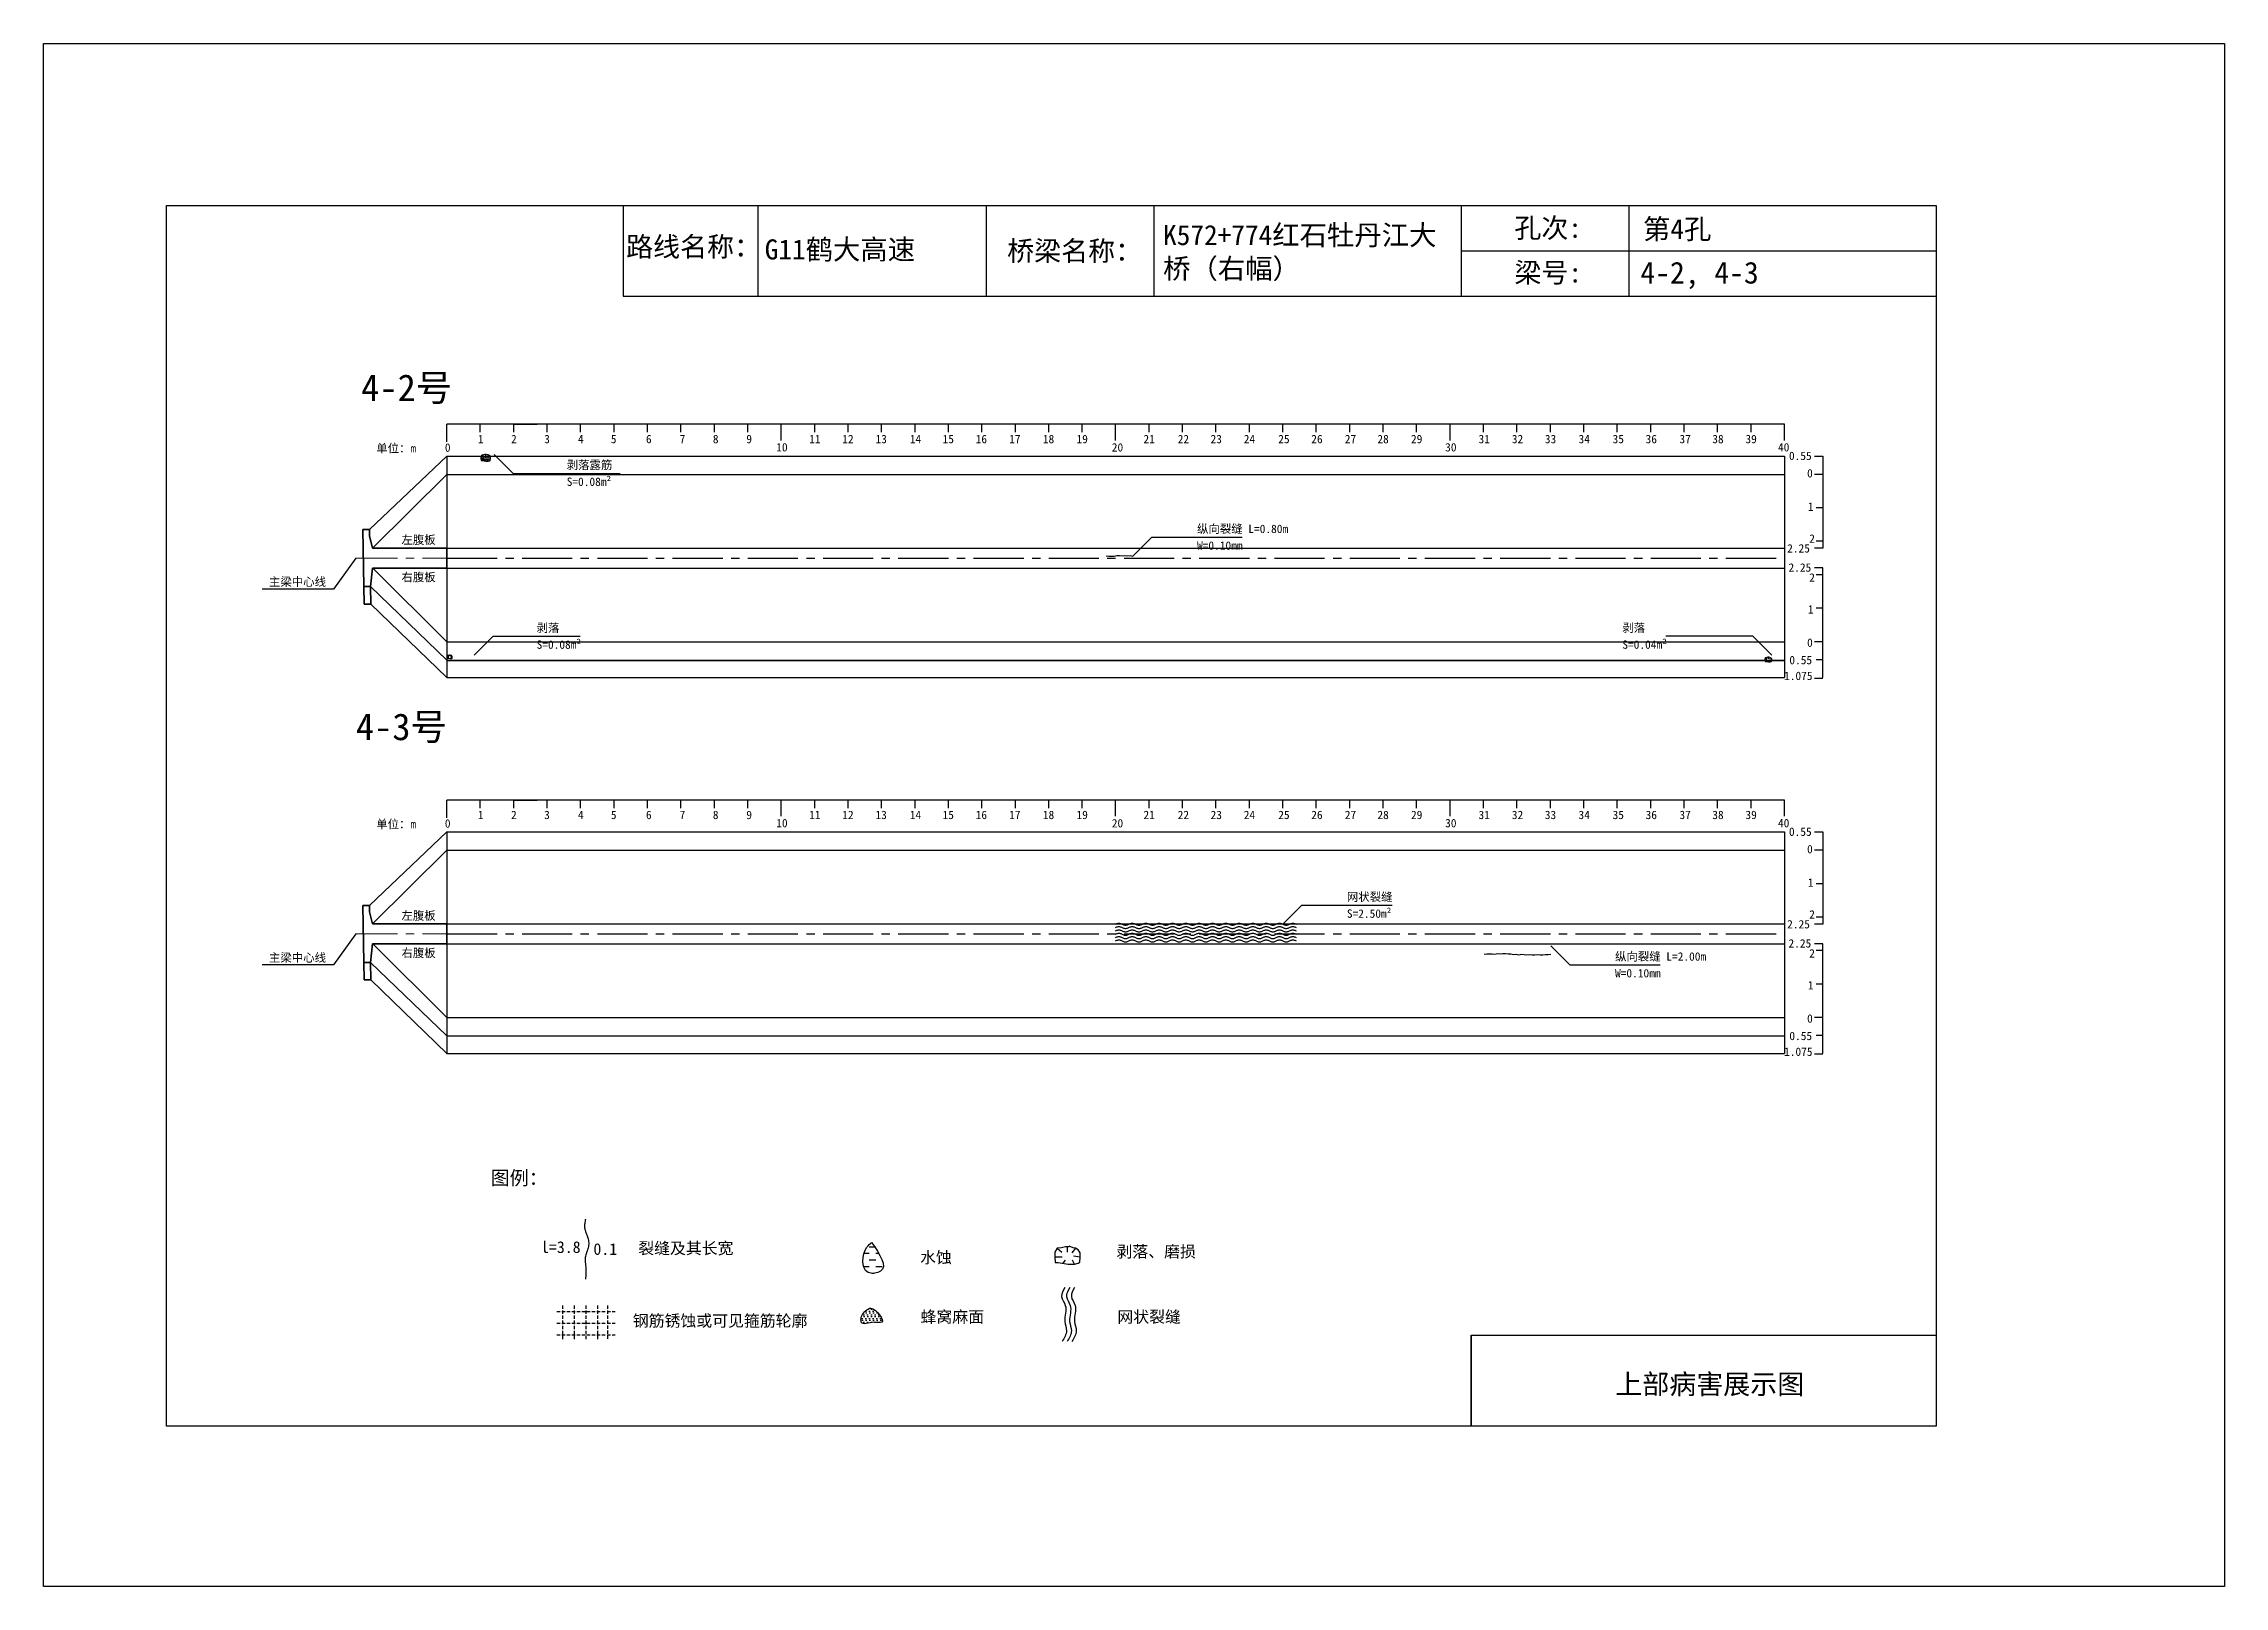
# Model space of a CAD drawing. Header units: millimetres. Extents: x -37 to 615, y -48 to 413.
import ezdxf

# ---------------------------------------------------------------- set-up
doc = ezdxf.new("R2010")
doc.units = ezdxf.units.MM
for name, pattern in [('CENTER', [2, 1.25, -0.25, 0.25, -0.25]), ('CENTER2', [1.125, 0.75, -0.125, 0.125, -0.125]), ('DASHED', [0.75, 0.5, -0.25])]:
    doc.linetypes.add(name, pattern=pattern)
for name, color, linetype in [('加固措施', 7, 'Continuous'), ('图层1', 7, 'Continuous'), ('病害', 5, 'Continuous'), ('轮廓', 3, 'Continuous')]:
    doc.layers.add(name, color=color, linetype=linetype)
doc.layers.add('虚线', color=7, linetype='Continuous', lineweight=30)
doc.styles.get("Standard").update_dxf_attribs({"font": ''})
doc.styles.add('汉字', font='')
doc.styles.get('Standard').set_extended_font_data('SimSun')
doc.styles.get('汉字').set_extended_font_data('SimSun')
pattern_1 = [(0, (-3997.7199, -288.9294), (0.55266586, 1.10533173), [0, -1.10533173])]
pattern_2 = [(0, (-6886.571, -700.7115), (0.55266586, 1.10533173), [0, -1.10533173])]
pattern_3 = [(0, (-3576.1421, -199.0757), (1.9895971, 1.9895971), [1.9895971, -1.9895971])]

msp = doc.modelspace()

# ---------------------------------------------------------------- texts
for s, p in [('单位：m', (62.7, 290.99)), ('左腹板', (70.24, 263.64)), ('右腹板', (70.24, 252.47)), ('主梁中心线', (30.63, 251.08)), ('单位：m', (62.7, 178.65)), ('左腹板', (70.24, 151.3)), ('主梁中心线', (30.63, 138.73)), ('右腹板', (70.24, 140.13))]:
    msp.add_text(s, height=2.5).set_placement(p)
at = {"color": 7}
for s, p in [('剥落露筋', (119.66, 285.99)), ('S=0.08m²', (119.66, 280.99)), ('纵向裂缝 L=0.80m', (308.16, 266.91)), ('W=0.10mm', (308.16, 261.91)), ('剥落', (110.66, 237.31)), ('S=0.08m²', (110.66, 232.31)), ('剥落', (435.34, 237.31)), ('S=0.04m²', (435.34, 232.31)), ('网状裂缝', (352.96, 156.91)), ('S=2.50m²', (352.96, 151.91)), ('纵向裂缝 L=2.00m', (433.16, 139.09)), ('W=0.10mm', (433.16, 134.09))]:
    msp.add_text(s, height=2.5, dxfattribs=at).set_placement(p)
at = {"linetype": 'ByBlock', "attachment_point": 1, "style": '汉字'}
for s, insert, char_height, width in [('K572+774红石牡丹江大桥（右幅）', (298, 358.97), 6, 87.5474), ('{\\C0;第4孔}', (441.52, 360.78), 6, 77.4135), ('{\\C0;G11鹤大高速}', (178.87, 354.68), 6, 62.8604), ('{\\C0;4-2, 4-3}', (440.75, 347.98), 6.5, 84.1186), ('{\\C0;4-2号}', (58.2, 314.34), 8, 49.3496), ('{\\C0;4-3号}', (56.63, 213.01), 8, 49.3496)]:
    msp.add_mtext(s, dxfattribs=dict(at, insert=insert, char_height=char_height, width=width))
at = {"layer": '图层1', "style": '汉字'}
for s, p in [('孔次:', (403.05, 355.16)), ('路线名称：', (137.42, 349.54)), ('桥梁名称：', (251.38, 348.29)), ('梁号:', (403.08, 341.8)), ('上部病害展示图', (433.23, 9.56))]:
    msp.add_text(s, height=5.918, dxfattribs=at).set_placement(p)
at = {"layer": '图层1', "lineweight": -2, "attachment_point": 1}
for s, insert, char_height in [('图例：', (96.91, 76.23), 4.178), ('图例：', (96.91, 76.23), 4.178), ('l=3.8', (111.98, 55.21), 3.481), ('l=3.8', (111.98, 55.21), 3.481), ('0.1', (127.65, 54.63), 3.481), ('0.1', (127.65, 54.63), 3.481), ('裂缝及其长宽', (141.05, 54.88), 3.481), ('裂缝及其长宽', (141.05, 54.88), 3.481), ('水蚀', (225.33, 52.14), 3.481), ('水蚀', (225.33, 52.14), 3.481), ('剥落、磨损', (284.06, 53.89), 3.481), ('剥落、磨损', (284.06, 53.89), 3.481), ('钢筋锈蚀或可见箍筋轮廓', (139.42, 33.21), 3.4814), ('钢筋锈蚀或可见箍筋轮廓', (139.42, 33.21), 3.4814), ('蜂窝麻面', (225.48, 34.38), 3.481), ('蜂窝麻面', (225.48, 34.38), 3.481), ('网状裂缝', (284.32, 34.39), 3.481), ('网状裂缝', (284.32, 34.39), 3.481)]:
    msp.add_mtext(s, dxfattribs=dict(at, insert=insert, char_height=char_height))

# ---------------------------------------------------------------- blocks, each defined once
blk = doc.blocks.new('adfsd')
at = {"lineweight": -2, "ltscale": 0.5}
for p, q in [((1140.897, -3083.694), (1140.936, -3083.729)), ((1140.983, -3083.682), (1140.981, -3083.729)), ((1141.053, -3083.694), (1141.022, -3083.735)), ((1140.876, -3083.768), (1140.94, -3083.769)), ((1140.948, -3083.824), (1140.969, -3083.796)), ((1141.045, -3083.83), (1141.028, -3083.796)), ((1141.094, -3083.772), (1141.036, -3083.763))]:
    blk.add_line(p, q, dxfattribs=at)
blk.add_lwpolyline([(1141, -3083.682), (1140.967, -3083.682), (1140.934, -3083.69), (1140.897, -3083.694), (1140.876, -3083.727), (1140.876, -3083.768), (1140.88, -3083.818), (1140.905, -3083.818), (1140.991, -3083.83), (1141.045, -3083.83), (1141.078, -3083.822), (1141.09, -3083.814), (1141.094, -3083.772), (1141.094, -3083.735), (1141.078, -3083.707), (1141.053, -3083.694), (1141.033, -3083.69), (1141, -3083.678)], dxfattribs=at)
blk = doc.blocks.new('chi')
at = {"color": 0}
for p, q in [((1147.409, -3079.329), (1147.409, -3078.8)), ((1187.409, -3078.8), (1147.409, -3078.8)), ((1148.409, -3079.041), (1148.409, -3078.8)), ((1149.409, -3079.041), (1149.409, -3078.8)), ((1149.409, -3078.8), (1150.109, -3078.8)), ((1150.409, -3079.041), (1150.409, -3078.8)), ((1151.409, -3079.041), (1151.409, -3078.8)), ((1152.409, -3079.041), (1152.409, -3078.8)), ((1153.409, -3079.041), (1153.409, -3078.8)), ((1154.409, -3079.041), (1154.409, -3078.8)), ((1155.409, -3079.041), (1155.409, -3078.8)), ((1156.409, -3079.041), (1156.409, -3078.8)), ((1157.409, -3079.283), (1157.409, -3078.8)), ((1158.409, -3079.041), (1158.409, -3078.8)), ((1159.409, -3079.041), (1159.409, -3078.8)), ((1160.409, -3079.041), (1160.409, -3078.8)), ((1161.409, -3079.041), (1161.409, -3078.8)), ((1162.409, -3079.041), (1162.409, -3078.8)), ((1163.409, -3079.041), (1163.409, -3078.8)), ((1164.409, -3079.041), (1164.409, -3078.8)), ((1165.409, -3079.041), (1165.409, -3078.8)), ((1166.409, -3079.041), (1166.409, -3078.8)), ((1167.409, -3079.283), (1167.409, -3078.8)), ((1168.409, -3079.041), (1168.409, -3078.8)), ((1169.409, -3079.041), (1169.409, -3078.8)), ((1170.409, -3079.041), (1170.409, -3078.8)), ((1171.409, -3079.041), (1171.409, -3078.8)), ((1172.409, -3079.041), (1172.409, -3078.8)), ((1173.409, -3079.041), (1173.409, -3078.8)), ((1174.409, -3079.041), (1174.409, -3078.8)), ((1175.409, -3079.041), (1175.409, -3078.8)), ((1176.409, -3079.041), (1176.409, -3078.8)), ((1177.409, -3079.283), (1177.409, -3078.8)), ((1178.409, -3079.041), (1178.409, -3078.8)), ((1179.409, -3079.041), (1179.409, -3078.8)), ((1180.409, -3079.041), (1180.409, -3078.8)), ((1181.409, -3079.041), (1181.409, -3078.8)), ((1182.409, -3079.041), (1182.409, -3078.8)), ((1183.409, -3079.041), (1183.409, -3078.8)), ((1184.409, -3079.041), (1184.409, -3078.8)), ((1185.409, -3079.041), (1185.409, -3078.8)), ((1186.409, -3079.041), (1186.409, -3078.8)), ((1187.409, -3079.283), (1187.409, -3078.8))]:
    blk.add_line(p, q, dxfattribs=at)
for s, p in [('0', (1147.349, -3079.623)), ('1', (1148.339, -3079.368)), ('2', (1149.328, -3079.368)), ('3', (1150.319, -3079.368)), ('4', (1151.329, -3079.368)), ('5', (1152.313, -3079.368)), ('6', (1153.363, -3079.368)), ('7', (1154.37, -3079.368)), ('8', (1155.363, -3079.368)), ('9', (1156.363, -3079.368)), ('10', (1157.259, -3079.613)), ('11', (1158.242, -3079.368)), ('12', (1159.233, -3079.368)), ('13', (1160.227, -3079.368)), ('14', (1161.252, -3079.368)), ('15', (1162.233, -3079.368)), ('16', (1163.223, -3079.368)), ('17', (1164.224, -3079.368)), ('18', (1165.232, -3079.368)), ('19', (1166.238, -3079.368)), ('20', (1167.294, -3079.617)), ('21', (1168.24, -3079.368)), ('22', (1169.264, -3079.368)), ('23', (1170.247, -3079.368)), ('24', (1171.24, -3079.368)), ('25', (1172.271, -3079.368)), ('26', (1173.258, -3079.368)), ('27', (1174.261, -3079.368)), ('28', (1175.236, -3079.368)), ('29', (1176.24, -3079.368)), ('30', (1177.262, -3079.613)), ('31', (1178.261, -3079.368)), ('32', (1179.256, -3079.368)), ('33', (1180.243, -3079.368)), ('34', (1181.251, -3079.368)), ('35', (1182.269, -3079.368)), ('36', (1183.256, -3079.368)), ('37', (1184.269, -3079.368)), ('38', (1185.251, -3079.368)), ('39', (1186.242, -3079.368)), ('40', (1187.216, -3079.613))]:
    blk.add_text(s, height=0.25).set_placement(p)
blk = doc.blocks.new('kopp')
at = {"color": 0}
for p, q in [((1188.308, -3078.25), (1188.558, -3078.25)), ((1188.558, -3078.25), (1188.558, -3078.8)), ((1188.558, -3078.8), (1188.308, -3078.8)), ((1188.558, -3078.8), (1188.558, -3079.8)), ((1188.558, -3079.8), (1188.358, -3079.8)), ((1188.558, -3079.8), (1188.558, -3079.8)), ((1188.558, -3079.8), (1188.558, -3080.8)), ((1188.558, -3081.009), (1188.308, -3081.009)), ((1188.558, -3080.8), (1188.358, -3080.8)), ((1188.558, -3080.8), (1188.558, -3081.009)), ((1188.558, -3081.592), (1188.308, -3081.592)), ((1188.558, -3081.8), (1188.358, -3081.8)), ((1188.558, -3081.8), (1188.558, -3081.592)), ((1188.558, -3082.8), (1188.558, -3081.8)), ((1188.558, -3082.8), (1188.358, -3082.8)), ((1188.558, -3083.8), (1188.558, -3082.8)), ((1188.558, -3082.8), (1188.558, -3082.8)), ((1188.558, -3083.8), (1188.308, -3083.8)), ((1188.558, -3084.875), (1188.558, -3083.8)), ((1188.558, -3084.338), (1188.358, -3084.338)), ((1188.308, -3084.888), (1188.558, -3084.888))]:
    blk.add_line(p, q, dxfattribs=at)
for s, p in [('0.55', (1187.543, -3078.37)), ('0', (1188.086, -3078.891)), ('1', (1188.109, -3079.89)), ('2', (1188.15, -3080.842)), ('2.25', (1187.49, -3081.135)), ('2.25', (1187.53, -3081.708)), ('2', (1188.15, -3082.006)), ('1', (1188.109, -3082.959)), ('0', (1188.086, -3083.954)), ('0.55', (1187.556, -3084.474)), ('1.075', (1187.398, -3084.946))]:
    blk.add_text(s, height=0.25).set_placement(p)

# ---------------------------------------------------------------- hatches: boundary and pattern name
at = {"layer": '加固措施', "lineweight": -2}
h = msp.add_hatch(dxfattribs=at)
h.set_pattern_fill('DASH', color=256, scale=0.626645)
h.set_pattern_definition(pattern_3)
edge = h.paths.add_edge_path()
edge.add_spline(control_points=[(210.85, 54.88), (210.36, 54.45), (208.03, 52.39), (207.41, 44.9), (216.74, 46.23), (213.29, 51.3), (210.85, 54.88)], knot_values=[0, 0, 0, 0, 3.237042, 15.187225, 21.182779, 35.601669, 35.601669, 35.601669, 35.601669], degree=3, periodic=0)
h = msp.add_hatch(dxfattribs=at)
h.set_pattern_fill('DASH', color=256, scale=0.626645)
h.set_pattern_definition(pattern_3)
edge = h.paths.add_edge_path()
edge.add_spline(control_points=[(210.85, 54.88), (210.36, 54.45), (208.03, 52.39), (207.41, 44.9), (216.74, 46.23), (213.29, 51.3), (210.85, 54.88)], knot_values=[0, 0, 0, 0, 3.237042, 15.187225, 21.182779, 35.601669, 35.601669, 35.601669, 35.601669], degree=3, periodic=0)
h = msp.add_hatch(dxfattribs=at)
h.set_pattern_fill('DOTS', scale=0.696272)
h.set_pattern_definition(pattern_1)
edge = h.paths.add_edge_path()
edge.add_spline(control_points=[(210.19, 35.22), (209.15, 34.51), (207.68, 33.49), (207.52, 29.75), (211, 31.47), (215.72, 30.12), (212.21, 35.3), (210.31, 35.22), (210.19, 35.22)], knot_values=[0, 0, 0, 0, 5.205471, 7.397577, 12.944796, 16.169923, 23.88441, 24.400432, 24.400432, 24.400432, 24.400432], degree=3, periodic=0)
h = msp.add_hatch(dxfattribs=at)
h.set_pattern_fill('DOTS', scale=0.696272)
h.set_pattern_definition(pattern_1)
edge = h.paths.add_edge_path()
edge.add_spline(control_points=[(210.19, 35.22), (209.15, 34.51), (207.68, 33.49), (207.52, 29.75), (211, 31.47), (215.72, 30.12), (212.21, 35.3), (210.31, 35.22), (210.19, 35.22)], knot_values=[0, 0, 0, 0, 5.205471, 7.397577, 12.944796, 16.169923, 23.88441, 24.400432, 24.400432, 24.400432, 24.400432], degree=3, periodic=0)
at = {"layer": '病害', "lineweight": -2}
h = msp.add_hatch(dxfattribs=at)
h.set_pattern_fill('DOTS', color=4, scale=0.696272, style=0)
h.set_pattern_definition(pattern_2)
edge = h.paths.add_edge_path()
edge.add_spline(control_points=[(210.19, 35.22), (209.15, 34.51), (207.68, 33.49), (207.52, 29.75), (211, 31.47), (215.72, 30.12), (212.21, 35.3), (210.31, 35.22), (210.19, 35.22)], knot_values=[0, 0, 0, 0, 1.041094, 1.479515, 2.588959, 3.233985, 4.776882, 4.880086, 4.880086, 4.880086, 4.880086], degree=3, periodic=0)
h = msp.add_hatch(dxfattribs=at)
h.set_pattern_fill('DOTS', color=4, scale=0.696272, style=0)
h.set_pattern_definition(pattern_2)
edge = h.paths.add_edge_path()
edge.add_spline(control_points=[(210.19, 35.22), (209.15, 34.51), (207.68, 33.49), (207.52, 29.75), (211, 31.47), (215.72, 30.12), (212.21, 35.3), (210.31, 35.22), (210.19, 35.22)], knot_values=[0, 0, 0, 0, 1.041094, 1.479515, 2.588959, 3.233985, 4.776882, 4.880086, 4.880086, 4.880086, 4.880086], degree=3, periodic=0)

# ---------------------------------------------------------------- linework, layer by layer
at = {"color": 0, "linetype": 'ByBlock'}
for p, q in [((0, 364.85), (529.17, 364.85)), ((0, 0), (0, 364.85)), ((136.5, 364.85), (136.5, 337.72)), ((245.1, 364.85), (245.1, 337.72)), ((387.13, 364.85), (387.13, 337.72)), ((437.29, 364.79), (437.29, 337.66)), ((529.17, 364.85), (529.17, 0)), ((136.5, 337.72), (529.17, 337.72)), ((390.12, 0), (390.12, 27.12)), ((390.12, 27.12), (529.17, 27.12)), ((529.17, 0), (0, 0))]:
    msp.add_line(p, q, dxfattribs=at)
at = {"color": 0}
for p, q in [((60.65, 267.93), (83.82, 289.93)), ((83.82, 289.93), (83.82, 223.68)), ((83.82, 289.93), (483.82, 289.93)), ((483.82, 289.93), (483.82, 223.68)), ((61.57, 262.43), (83.82, 284.43)), ((83.82, 262.43), (483.82, 262.43)), ((483.82, 262.43), (483.82, 259.43)), ((56.57, 259.43), (49.96, 250.17)), ((61.64, 256.43), (83.82, 234.43)), ((83.82, 256.43), (483.82, 256.43)), ((49.96, 250.17), (28.63, 250.17)), ((60.99, 250.93), (83.82, 228.93)), ((61.09, 245.68), (83.82, 223.68)), ((83.82, 234.43), (483.82, 234.43)), ((83.82, 228.93), (483.82, 228.93)), ((83.82, 228.81), (483.82, 228.81)), ((83.82, 223.68), (483.82, 223.68)), ((60.65, 155.59), (83.82, 177.59)), ((83.82, 177.59), (83.82, 111.34)), ((83.82, 177.59), (483.82, 177.59)), ((483.82, 177.59), (483.82, 111.34)), ((61.57, 150.08), (83.82, 172.09)), ((83.82, 172.09), (483.82, 172.09)), ((83.82, 150.09), (483.82, 150.09)), ((483.82, 150.09), (483.82, 147.09)), ((56.57, 147.09), (49.96, 137.83)), ((61.64, 144.09), (83.82, 122.09)), ((83.82, 144.09), (483.82, 144.09)), ((49.96, 137.83), (28.63, 137.83)), ((60.99, 138.59), (83.82, 116.59)), ((61.09, 133.34), (83.82, 111.34)), ((83.82, 122.09), (483.82, 122.09)), ((83.82, 116.59), (483.82, 116.59)), ((83.82, 111.34), (483.82, 111.34))]:
    msp.add_line(p, q, dxfattribs=at)
at = {"color": 1, "linetype": 'DASHED'}
for p, q in [((94, 289.9), (96.87, 289.9)), ((94, 289.4), (96.87, 289.4)), ((94, 288.9), (96.87, 288.9)), ((94.72, 288.4), (94.72, 290.4)), ((95.43, 288.4), (95.43, 290.4)), ((96.15, 288.4), (96.15, 290.4))]:
    msp.add_line(p, q, dxfattribs=at)
at = {"color": 7}
for p, q in [((94, 289.21), (94.84, 289.2)), ((94.27, 290.18), (94.79, 289.73)), ((94.95, 288.48), (95.22, 288.85)), ((95.41, 290.35), (95.38, 289.73)), ((96.33, 290.18), (95.91, 289.65)), ((96.22, 288.4), (95.99, 288.85)), ((96.87, 289.16), (96.1, 289.28)), ((84, 229.81), (84.42, 229.8)), ((84.14, 230.29), (84.4, 230.07)), ((84.47, 229.44), (84.61, 229.62)), ((84.7, 230.37), (84.69, 230.07)), ((85.16, 230.29), (84.96, 230.03)), ((85.11, 229.4), (85, 229.62)), ((85.43, 229.78), (85.05, 229.84)), ((478, 228.97), (478.59, 228.96)), ((478.19, 229.64), (478.55, 229.33)), ((478.66, 228.46), (478.85, 228.71)), ((478.98, 229.76), (478.96, 229.33)), ((479.62, 229.64), (479.34, 229.27)), ((479.55, 228.4), (479.39, 228.71)), ((480, 228.93), (479.47, 229.01))]:
    msp.add_line(p, q, dxfattribs=at)
msp.add_line((83.82, 284.43), (483.82, 284.43))
at = {"color": 1, "linetype": 'CENTER2', "ltscale": 20}
for p, q in [((83.82, 259.43), (483.82, 259.43)), ((83.82, 147.09), (483.82, 147.09))]:
    msp.add_line(p, q, dxfattribs=at)
at = {"color": 1, "linetype": 'DASHED', "ltscale": 2}
for p, q in [((116.71, 34.25), (134.11, 34.25)), ((116.71, 34.25), (134.11, 34.25)), ((118.45, 35.99), (118.45, 25.55)), ((118.45, 35.99), (118.45, 25.55)), ((121.93, 35.99), (121.93, 25.55)), ((121.93, 35.99), (121.93, 25.55)), ((125.41, 35.99), (125.41, 25.55)), ((125.41, 35.99), (125.41, 25.55)), ((128.89, 35.99), (128.89, 25.55)), ((128.89, 35.99), (128.89, 25.55)), ((131.87, 36.02), (131.87, 25.57)), ((131.87, 36.02), (131.87, 25.57)), ((116.71, 30.77), (134.11, 30.77)), ((116.71, 30.77), (134.11, 30.77)), ((116.71, 27.29), (134.11, 27.29)), ((116.71, 27.29), (134.11, 27.29))]:
    msp.add_line(p, q, dxfattribs=at)
at = {"color": 3, "linetype": 'ByBlock'}
msp.add_lwpolyline([(-36.77, 413.19), (615.38, 413.19), (615.38, -47.93), (-36.77, -47.93)], close=True, dxfattribs=at)
at = {"color": 7}
for points in [[(95.62, 290.35), (95.19, 290.35), (94.76, 290.24), (94.27, 290.18), (94, 289.75), (94, 289.21), (94.05, 288.56), (94.38, 288.56), (95.51, 288.4), (96.22, 288.4), (96.65, 288.51), (96.81, 288.62), (96.87, 289.16), (96.87, 289.64), (96.65, 290.02), (96.33, 290.18), (96.06, 290.24), (95.62, 290.4)], [(98, 290.4), (103.66, 284.74), (135.66, 284.74)], [(289, 260), (294.66, 265.66), (321.66, 265.66)], [(281, 260.08), (281.8, 259.98), (282.6, 260.03), (283.4, 260.03), (284.2, 260.19), (285, 260.22), (285.8, 260.13), (286.6, 260.17), (287.4, 260.06), (288.2, 260.19), (289, 260)], [(92, 230.4), (97.66, 236.06), (123.66, 236.06)], [(480, 230.4), (474.34, 236.06), (448.34, 236.06)], [(84.81, 230.37), (84.6, 230.37), (84.38, 230.32), (84.14, 230.29), (84, 230.08), (84, 229.81), (84.03, 229.48), (84.19, 229.48), (84.76, 229.4), (85.11, 229.4), (85.33, 229.45), (85.41, 229.51), (85.43, 229.78), (85.43, 230.02), (85.33, 230.21), (85.16, 230.29), (85.03, 230.32), (84.81, 230.4)], [(479.13, 229.76), (478.83, 229.76), (478.53, 229.68), (478.19, 229.64), (478, 229.34), (478, 228.97), (478.04, 228.51), (478.26, 228.51), (479.06, 228.4), (479.55, 228.4), (479.85, 228.48), (479.96, 228.55), (480, 228.93), (480, 229.27), (479.85, 229.53), (479.62, 229.64), (479.43, 229.68), (479.13, 229.8)], [(283.8, 150), (284, 150.09), (284.2, 150.18), (284.4, 150.24), (284.6, 150.29), (284.8, 150.3), (285, 150.29), (285.2, 150.24), (285.4, 150.18), (285.6, 150.09), (285.8, 150), (286, 149.91), (286.2, 149.82), (286.4, 149.76), (286.6, 149.71), (286.8, 149.7), (287, 149.71), (287.2, 149.76), (287.4, 149.82), (287.6, 149.91), (287.8, 150), (288, 150.09), (288.2, 150.18), (288.4, 150.24), (288.6, 150.29), (288.8, 150.3), (289, 150.29), (289.2, 150.24), (289.4, 150.18), (289.6, 150.09), (289.8, 150), (290, 149.91), (290.2, 149.82), (290.4, 149.76), (290.6, 149.71), (290.8, 149.7), (291, 149.71), (291.2, 149.76), (291.4, 149.82), (291.6, 149.91), (291.8, 150), (292, 150.09), (292.2, 150.18), (292.4, 150.24), (292.6, 150.29), (292.8, 150.3), (293, 150.29), (293.2, 150.24), (293.4, 150.18), (293.6, 150.09), (293.8, 150), (294, 149.91), (294.2, 149.82), (294.4, 149.76), (294.6, 149.71), (294.8, 149.7), (295, 149.71), (295.2, 149.76), (295.4, 149.82), (295.6, 149.91), (295.8, 150), (296, 150.09), (296.2, 150.18), (296.4, 150.24), (296.6, 150.29), (296.8, 150.3), (297, 150.29), (297.2, 150.24), (297.4, 150.18), (297.6, 150.09), (297.8, 150), (298, 149.91), (298.2, 149.82), (298.4, 149.76), (298.6, 149.71), (298.8, 149.7), (299, 149.71), (299.2, 149.76), (299.4, 149.82), (299.6, 149.91), (299.8, 150), (300, 150.09), (300.2, 150.18), (300.4, 150.24), (300.6, 150.29), (300.8, 150.3), (301, 150.29), (301.2, 150.24), (301.4, 150.18), (301.6, 150.09), (301.8, 150), (302, 149.91), (302.2, 149.82), (302.4, 149.76), (302.6, 149.71), (302.8, 149.7), (303, 149.71), (303.2, 149.76), (303.4, 149.82), (303.6, 149.91), (303.8, 150), (304, 150.09), (304.2, 150.18), (304.4, 150.24), (304.6, 150.29), (304.8, 150.3), (305, 150.29), (305.2, 150.24), (305.4, 150.18), (305.6, 150.09), (305.8, 150), (306, 149.91), (306.2, 149.82), (306.4, 149.76), (306.6, 149.71), (306.8, 149.7), (307, 149.71), (307.2, 149.76), (307.4, 149.82), (307.6, 149.91), (307.8, 150), (308, 150.09), (308.2, 150.18), (308.4, 150.24), (308.6, 150.29), (308.8, 150.3), (309, 150.29), (309.2, 150.24), (309.4, 150.18), (309.6, 150.09), (309.8, 150), (310, 149.91), (310.2, 149.82), (310.4, 149.76), (310.6, 149.71), (310.8, 149.7), (311, 149.71), (311.2, 149.76), (311.4, 149.82), (311.6, 149.91), (311.8, 150), (312, 150.09), (312.2, 150.18), (312.4, 150.24), (312.6, 150.29), (312.8, 150.3), (313, 150.29), (313.2, 150.24), (313.4, 150.18), (313.6, 150.09), (313.8, 150), (314, 149.91), (314.2, 149.82), (314.4, 149.76), (314.6, 149.71), (314.8, 149.7), (315, 149.71), (315.2, 149.76), (315.4, 149.82), (315.6, 149.91), (315.8, 150), (316, 150.09), (316.2, 150.18), (316.4, 150.24), (316.6, 150.29), (316.8, 150.3), (317, 150.29), (317.2, 150.24), (317.4, 150.18), (317.6, 150.09), (317.8, 150), (318, 149.91), (318.2, 149.82), (318.4, 149.76), (318.6, 149.71), (318.8, 149.7), (319, 149.71), (319.2, 149.76), (319.4, 149.82), (319.6, 149.91), (319.8, 150), (320, 150.09), (320.2, 150.18), (320.4, 150.24), (320.6, 150.29), (320.8, 150.3), (321, 150.29), (321.2, 150.24), (321.4, 150.18), (321.6, 150.09), (321.8, 150), (322, 149.91), (322.2, 149.82), (322.4, 149.76), (322.6, 149.71), (322.8, 149.7), (323, 149.71), (323.2, 149.76), (323.4, 149.82), (323.6, 149.91), (323.8, 150), (324, 150.09), (324.2, 150.18), (324.4, 150.24), (324.6, 150.29), (324.8, 150.3), (325, 150.29), (325.2, 150.24), (325.4, 150.18), (325.6, 150.09), (325.8, 150), (326, 149.91), (326.2, 149.82), (326.4, 149.76), (326.6, 149.71), (326.8, 149.7), (327, 149.71), (327.2, 149.76), (327.4, 149.82), (327.6, 149.91), (327.8, 150), (328, 150.09), (328.2, 150.18), (328.4, 150.24), (328.6, 150.29), (328.8, 150.3), (329, 150.29), (329.2, 150.24), (329.4, 150.18), (329.6, 150.09), (329.8, 150), (330, 149.91), (330.2, 149.82), (330.4, 149.76), (330.6, 149.71), (330.8, 149.7), (331, 149.71), (331.2, 149.76), (331.4, 149.82), (331.6, 149.91), (331.8, 150), (332, 150.09), (332.2, 150.18), (332.4, 150.24), (332.6, 150.29), (332.8, 150.3), (333, 150.29), (333.2, 150.24), (333.4, 150.18), (333.6, 150.09), (333.8, 150), (334, 149.91), (334.2, 149.82), (334.4, 149.76), (334.6, 149.71), (334.8, 149.7), (335, 149.71), (335.2, 149.76), (335.4, 149.82), (335.6, 149.91), (335.8, 150), (336, 150.09), (336.2, 150.18), (336.4, 150.24), (336.6, 150.29), (336.8, 150.3), (337, 150.29), (337.2, 150.24), (337.4, 150.18), (337.6, 150.09), (337.8, 150)], [(333.8, 150), (339.46, 155.66), (366.46, 155.66)], [(283.8, 149), (284, 149.09), (284.2, 149.18), (284.4, 149.24), (284.6, 149.29), (284.8, 149.3), (285, 149.29), (285.2, 149.24), (285.4, 149.18), (285.6, 149.09), (285.8, 149), (286, 148.91), (286.2, 148.82), (286.4, 148.76), (286.6, 148.71), (286.8, 148.7), (287, 148.71), (287.2, 148.76), (287.4, 148.82), (287.6, 148.91), (287.8, 149), (288, 149.09), (288.2, 149.18), (288.4, 149.24), (288.6, 149.29), (288.8, 149.3), (289, 149.29), (289.2, 149.24), (289.4, 149.18), (289.6, 149.09), (289.8, 149), (290, 148.91), (290.2, 148.82), (290.4, 148.76), (290.6, 148.71), (290.8, 148.7), (291, 148.71), (291.2, 148.76), (291.4, 148.82), (291.6, 148.91), (291.8, 149), (292, 149.09), (292.2, 149.18), (292.4, 149.24), (292.6, 149.29), (292.8, 149.3), (293, 149.29), (293.2, 149.24), (293.4, 149.18), (293.6, 149.09), (293.8, 149), (294, 148.91), (294.2, 148.82), (294.4, 148.76), (294.6, 148.71), (294.8, 148.7), (295, 148.71), (295.2, 148.76), (295.4, 148.82), (295.6, 148.91), (295.8, 149), (296, 149.09), (296.2, 149.18), (296.4, 149.24), (296.6, 149.29), (296.8, 149.3), (297, 149.29), (297.2, 149.24), (297.4, 149.18), (297.6, 149.09), (297.8, 149), (298, 148.91), (298.2, 148.82), (298.4, 148.76), (298.6, 148.71), (298.8, 148.7), (299, 148.71), (299.2, 148.76), (299.4, 148.82), (299.6, 148.91), (299.8, 149), (300, 149.09), (300.2, 149.18), (300.4, 149.24), (300.6, 149.29), (300.8, 149.3), (301, 149.29), (301.2, 149.24), (301.4, 149.18), (301.6, 149.09), (301.8, 149), (302, 148.91), (302.2, 148.82), (302.4, 148.76), (302.6, 148.71), (302.8, 148.7), (303, 148.71), (303.2, 148.76), (303.4, 148.82), (303.6, 148.91), (303.8, 149), (304, 149.09), (304.2, 149.18), (304.4, 149.24), (304.6, 149.29), (304.8, 149.3), (305, 149.29), (305.2, 149.24), (305.4, 149.18), (305.6, 149.09), (305.8, 149), (306, 148.91), (306.2, 148.82), (306.4, 148.76), (306.6, 148.71), (306.8, 148.7), (307, 148.71), (307.2, 148.76), (307.4, 148.82), (307.6, 148.91), (307.8, 149), (308, 149.09), (308.2, 149.18), (308.4, 149.24), (308.6, 149.29), (308.8, 149.3), (309, 149.29), (309.2, 149.24), (309.4, 149.18), (309.6, 149.09), (309.8, 149), (310, 148.91), (310.2, 148.82), (310.4, 148.76), (310.6, 148.71), (310.8, 148.7), (311, 148.71), (311.2, 148.76), (311.4, 148.82), (311.6, 148.91), (311.8, 149), (312, 149.09), (312.2, 149.18), (312.4, 149.24), (312.6, 149.29), (312.8, 149.3), (313, 149.29), (313.2, 149.24), (313.4, 149.18), (313.6, 149.09), (313.8, 149), (314, 148.91), (314.2, 148.82), (314.4, 148.76), (314.6, 148.71), (314.8, 148.7), (315, 148.71), (315.2, 148.76), (315.4, 148.82), (315.6, 148.91), (315.8, 149), (316, 149.09), (316.2, 149.18), (316.4, 149.24), (316.6, 149.29), (316.8, 149.3), (317, 149.29), (317.2, 149.24), (317.4, 149.18), (317.6, 149.09), (317.8, 149), (318, 148.91), (318.2, 148.82), (318.4, 148.76), (318.6, 148.71), (318.8, 148.7), (319, 148.71), (319.2, 148.76), (319.4, 148.82), (319.6, 148.91), (319.8, 149), (320, 149.09), (320.2, 149.18), (320.4, 149.24), (320.6, 149.29), (320.8, 149.3), (321, 149.29), (321.2, 149.24), (321.4, 149.18), (321.6, 149.09), (321.8, 149), (322, 148.91), (322.2, 148.82), (322.4, 148.76), (322.6, 148.71), (322.8, 148.7), (323, 148.71), (323.2, 148.76), (323.4, 148.82), (323.6, 148.91), (323.8, 149), (324, 149.09), (324.2, 149.18), (324.4, 149.24), (324.6, 149.29), (324.8, 149.3), (325, 149.29), (325.2, 149.24), (325.4, 149.18), (325.6, 149.09), (325.8, 149), (326, 148.91), (326.2, 148.82), (326.4, 148.76), (326.6, 148.71), (326.8, 148.7), (327, 148.71), (327.2, 148.76), (327.4, 148.82), (327.6, 148.91), (327.8, 149), (328, 149.09), (328.2, 149.18), (328.4, 149.24), (328.6, 149.29), (328.8, 149.3), (329, 149.29), (329.2, 149.24), (329.4, 149.18), (329.6, 149.09), (329.8, 149), (330, 148.91), (330.2, 148.82), (330.4, 148.76), (330.6, 148.71), (330.8, 148.7), (331, 148.71), (331.2, 148.76), (331.4, 148.82), (331.6, 148.91), (331.8, 149), (332, 149.09), (332.2, 149.18), (332.4, 149.24), (332.6, 149.29), (332.8, 149.3), (333, 149.29), (333.2, 149.24), (333.4, 149.18), (333.6, 149.09), (333.8, 149), (334, 148.91), (334.2, 148.82), (334.4, 148.76), (334.6, 148.71), (334.8, 148.7), (335, 148.71), (335.2, 148.76), (335.4, 148.82), (335.6, 148.91), (335.8, 149), (336, 149.09), (336.2, 149.18), (336.4, 149.24), (336.6, 149.29), (336.8, 149.3), (337, 149.29), (337.2, 149.24), (337.4, 149.18), (337.6, 149.09), (337.8, 149)], [(283.8, 148), (284, 148.09), (284.2, 148.18), (284.4, 148.24), (284.6, 148.29), (284.8, 148.3), (285, 148.29), (285.2, 148.24), (285.4, 148.18), (285.6, 148.09), (285.8, 148), (286, 147.91), (286.2, 147.82), (286.4, 147.76), (286.6, 147.71), (286.8, 147.7), (287, 147.71), (287.2, 147.76), (287.4, 147.82), (287.6, 147.91), (287.8, 148), (288, 148.09), (288.2, 148.18), (288.4, 148.24), (288.6, 148.29), (288.8, 148.3), (289, 148.29), (289.2, 148.24), (289.4, 148.18), (289.6, 148.09), (289.8, 148), (290, 147.91), (290.2, 147.82), (290.4, 147.76), (290.6, 147.71), (290.8, 147.7), (291, 147.71), (291.2, 147.76), (291.4, 147.82), (291.6, 147.91), (291.8, 148), (292, 148.09), (292.2, 148.18), (292.4, 148.24), (292.6, 148.29), (292.8, 148.3), (293, 148.29), (293.2, 148.24), (293.4, 148.18), (293.6, 148.09), (293.8, 148), (294, 147.91), (294.2, 147.82), (294.4, 147.76), (294.6, 147.71), (294.8, 147.7), (295, 147.71), (295.2, 147.76), (295.4, 147.82), (295.6, 147.91), (295.8, 148), (296, 148.09), (296.2, 148.18), (296.4, 148.24), (296.6, 148.29), (296.8, 148.3), (297, 148.29), (297.2, 148.24), (297.4, 148.18), (297.6, 148.09), (297.8, 148), (298, 147.91), (298.2, 147.82), (298.4, 147.76), (298.6, 147.71), (298.8, 147.7), (299, 147.71), (299.2, 147.76), (299.4, 147.82), (299.6, 147.91), (299.8, 148), (300, 148.09), (300.2, 148.18), (300.4, 148.24), (300.6, 148.29), (300.8, 148.3), (301, 148.29), (301.2, 148.24), (301.4, 148.18), (301.6, 148.09), (301.8, 148), (302, 147.91), (302.2, 147.82), (302.4, 147.76), (302.6, 147.71), (302.8, 147.7), (303, 147.71), (303.2, 147.76), (303.4, 147.82), (303.6, 147.91), (303.8, 148), (304, 148.09), (304.2, 148.18), (304.4, 148.24), (304.6, 148.29), (304.8, 148.3), (305, 148.29), (305.2, 148.24), (305.4, 148.18), (305.6, 148.09), (305.8, 148), (306, 147.91), (306.2, 147.82), (306.4, 147.76), (306.6, 147.71), (306.8, 147.7), (307, 147.71), (307.2, 147.76), (307.4, 147.82), (307.6, 147.91), (307.8, 148), (308, 148.09), (308.2, 148.18), (308.4, 148.24), (308.6, 148.29), (308.8, 148.3), (309, 148.29), (309.2, 148.24), (309.4, 148.18), (309.6, 148.09), (309.8, 148), (310, 147.91), (310.2, 147.82), (310.4, 147.76), (310.6, 147.71), (310.8, 147.7), (311, 147.71), (311.2, 147.76), (311.4, 147.82), (311.6, 147.91), (311.8, 148), (312, 148.09), (312.2, 148.18), (312.4, 148.24), (312.6, 148.29), (312.8, 148.3), (313, 148.29), (313.2, 148.24), (313.4, 148.18), (313.6, 148.09), (313.8, 148), (314, 147.91), (314.2, 147.82), (314.4, 147.76), (314.6, 147.71), (314.8, 147.7), (315, 147.71), (315.2, 147.76), (315.4, 147.82), (315.6, 147.91), (315.8, 148), (316, 148.09), (316.2, 148.18), (316.4, 148.24), (316.6, 148.29), (316.8, 148.3), (317, 148.29), (317.2, 148.24), (317.4, 148.18), (317.6, 148.09), (317.8, 148), (318, 147.91), (318.2, 147.82), (318.4, 147.76), (318.6, 147.71), (318.8, 147.7), (319, 147.71), (319.2, 147.76), (319.4, 147.82), (319.6, 147.91), (319.8, 148), (320, 148.09), (320.2, 148.18), (320.4, 148.24), (320.6, 148.29), (320.8, 148.3), (321, 148.29), (321.2, 148.24), (321.4, 148.18), (321.6, 148.09), (321.8, 148), (322, 147.91), (322.2, 147.82), (322.4, 147.76), (322.6, 147.71), (322.8, 147.7), (323, 147.71), (323.2, 147.76), (323.4, 147.82), (323.6, 147.91), (323.8, 148), (324, 148.09), (324.2, 148.18), (324.4, 148.24), (324.6, 148.29), (324.8, 148.3), (325, 148.29), (325.2, 148.24), (325.4, 148.18), (325.6, 148.09), (325.8, 148), (326, 147.91), (326.2, 147.82), (326.4, 147.76), (326.6, 147.71), (326.8, 147.7), (327, 147.71), (327.2, 147.76), (327.4, 147.82), (327.6, 147.91), (327.8, 148), (328, 148.09), (328.2, 148.18), (328.4, 148.24), (328.6, 148.29), (328.8, 148.3), (329, 148.29), (329.2, 148.24), (329.4, 148.18), (329.6, 148.09), (329.8, 148), (330, 147.91), (330.2, 147.82), (330.4, 147.76), (330.6, 147.71), (330.8, 147.7), (331, 147.71), (331.2, 147.76), (331.4, 147.82), (331.6, 147.91), (331.8, 148), (332, 148.09), (332.2, 148.18), (332.4, 148.24), (332.6, 148.29), (332.8, 148.3), (333, 148.29), (333.2, 148.24), (333.4, 148.18), (333.6, 148.09), (333.8, 148), (334, 147.91), (334.2, 147.82), (334.4, 147.76), (334.6, 147.71), (334.8, 147.7), (335, 147.71), (335.2, 147.76), (335.4, 147.82), (335.6, 147.91), (335.8, 148), (336, 148.09), (336.2, 148.18), (336.4, 148.24), (336.6, 148.29), (336.8, 148.3), (337, 148.29), (337.2, 148.24), (337.4, 148.18), (337.6, 148.09), (337.8, 148)], [(283.8, 147), (284, 147.09), (284.2, 147.18), (284.4, 147.24), (284.6, 147.29), (284.8, 147.3), (285, 147.29), (285.2, 147.24), (285.4, 147.18), (285.6, 147.09), (285.8, 147), (286, 146.91), (286.2, 146.82), (286.4, 146.76), (286.6, 146.71), (286.8, 146.7), (287, 146.71), (287.2, 146.76), (287.4, 146.82), (287.6, 146.91), (287.8, 147), (288, 147.09), (288.2, 147.18), (288.4, 147.24), (288.6, 147.29), (288.8, 147.3), (289, 147.29), (289.2, 147.24), (289.4, 147.18), (289.6, 147.09), (289.8, 147), (290, 146.91), (290.2, 146.82), (290.4, 146.76), (290.6, 146.71), (290.8, 146.7), (291, 146.71), (291.2, 146.76), (291.4, 146.82), (291.6, 146.91), (291.8, 147), (292, 147.09), (292.2, 147.18), (292.4, 147.24), (292.6, 147.29), (292.8, 147.3), (293, 147.29), (293.2, 147.24), (293.4, 147.18), (293.6, 147.09), (293.8, 147), (294, 146.91), (294.2, 146.82), (294.4, 146.76), (294.6, 146.71), (294.8, 146.7), (295, 146.71), (295.2, 146.76), (295.4, 146.82), (295.6, 146.91), (295.8, 147), (296, 147.09), (296.2, 147.18), (296.4, 147.24), (296.6, 147.29), (296.8, 147.3), (297, 147.29), (297.2, 147.24), (297.4, 147.18), (297.6, 147.09), (297.8, 147), (298, 146.91), (298.2, 146.82), (298.4, 146.76), (298.6, 146.71), (298.8, 146.7), (299, 146.71), (299.2, 146.76), (299.4, 146.82), (299.6, 146.91), (299.8, 147), (300, 147.09), (300.2, 147.18), (300.4, 147.24), (300.6, 147.29), (300.8, 147.3), (301, 147.29), (301.2, 147.24), (301.4, 147.18), (301.6, 147.09), (301.8, 147), (302, 146.91), (302.2, 146.82), (302.4, 146.76), (302.6, 146.71), (302.8, 146.7), (303, 146.71), (303.2, 146.76), (303.4, 146.82), (303.6, 146.91), (303.8, 147), (304, 147.09), (304.2, 147.18), (304.4, 147.24), (304.6, 147.29), (304.8, 147.3), (305, 147.29), (305.2, 147.24), (305.4, 147.18), (305.6, 147.09), (305.8, 147), (306, 146.91), (306.2, 146.82), (306.4, 146.76), (306.6, 146.71), (306.8, 146.7), (307, 146.71), (307.2, 146.76), (307.4, 146.82), (307.6, 146.91), (307.8, 147), (308, 147.09), (308.2, 147.18), (308.4, 147.24), (308.6, 147.29), (308.8, 147.3), (309, 147.29), (309.2, 147.24), (309.4, 147.18), (309.6, 147.09), (309.8, 147), (310, 146.91), (310.2, 146.82), (310.4, 146.76), (310.6, 146.71), (310.8, 146.7), (311, 146.71), (311.2, 146.76), (311.4, 146.82), (311.6, 146.91), (311.8, 147), (312, 147.09), (312.2, 147.18), (312.4, 147.24), (312.6, 147.29), (312.8, 147.3), (313, 147.29), (313.2, 147.24), (313.4, 147.18), (313.6, 147.09), (313.8, 147), (314, 146.91), (314.2, 146.82), (314.4, 146.76), (314.6, 146.71), (314.8, 146.7), (315, 146.71), (315.2, 146.76), (315.4, 146.82), (315.6, 146.91), (315.8, 147), (316, 147.09), (316.2, 147.18), (316.4, 147.24), (316.6, 147.29), (316.8, 147.3), (317, 147.29), (317.2, 147.24), (317.4, 147.18), (317.6, 147.09), (317.8, 147), (318, 146.91), (318.2, 146.82), (318.4, 146.76), (318.6, 146.71), (318.8, 146.7), (319, 146.71), (319.2, 146.76), (319.4, 146.82), (319.6, 146.91), (319.8, 147), (320, 147.09), (320.2, 147.18), (320.4, 147.24), (320.6, 147.29), (320.8, 147.3), (321, 147.29), (321.2, 147.24), (321.4, 147.18), (321.6, 147.09), (321.8, 147), (322, 146.91), (322.2, 146.82), (322.4, 146.76), (322.6, 146.71), (322.8, 146.7), (323, 146.71), (323.2, 146.76), (323.4, 146.82), (323.6, 146.91), (323.8, 147), (324, 147.09), (324.2, 147.18), (324.4, 147.24), (324.6, 147.29), (324.8, 147.3), (325, 147.29), (325.2, 147.24), (325.4, 147.18), (325.6, 147.09), (325.8, 147), (326, 146.91), (326.2, 146.82), (326.4, 146.76), (326.6, 146.71), (326.8, 146.7), (327, 146.71), (327.2, 146.76), (327.4, 146.82), (327.6, 146.91), (327.8, 147), (328, 147.09), (328.2, 147.18), (328.4, 147.24), (328.6, 147.29), (328.8, 147.3), (329, 147.29), (329.2, 147.24), (329.4, 147.18), (329.6, 147.09), (329.8, 147), (330, 146.91), (330.2, 146.82), (330.4, 146.76), (330.6, 146.71), (330.8, 146.7), (331, 146.71), (331.2, 146.76), (331.4, 146.82), (331.6, 146.91), (331.8, 147), (332, 147.09), (332.2, 147.18), (332.4, 147.24), (332.6, 147.29), (332.8, 147.3), (333, 147.29), (333.2, 147.24), (333.4, 147.18), (333.6, 147.09), (333.8, 147), (334, 146.91), (334.2, 146.82), (334.4, 146.76), (334.6, 146.71), (334.8, 146.7), (335, 146.71), (335.2, 146.76), (335.4, 146.82), (335.6, 146.91), (335.8, 147), (336, 147.09), (336.2, 147.18), (336.4, 147.24), (336.6, 147.29), (336.8, 147.3), (337, 147.29), (337.2, 147.24), (337.4, 147.18), (337.6, 147.09), (337.8, 147)], [(283.8, 146), (284, 146.09), (284.2, 146.18), (284.4, 146.24), (284.6, 146.29), (284.8, 146.3), (285, 146.29), (285.2, 146.24), (285.4, 146.18), (285.6, 146.09), (285.8, 146), (286, 145.91), (286.2, 145.82), (286.4, 145.76), (286.6, 145.71), (286.8, 145.7), (287, 145.71), (287.2, 145.76), (287.4, 145.82), (287.6, 145.91), (287.8, 146), (288, 146.09), (288.2, 146.18), (288.4, 146.24), (288.6, 146.29), (288.8, 146.3), (289, 146.29), (289.2, 146.24), (289.4, 146.18), (289.6, 146.09), (289.8, 146), (290, 145.91), (290.2, 145.82), (290.4, 145.76), (290.6, 145.71), (290.8, 145.7), (291, 145.71), (291.2, 145.76), (291.4, 145.82), (291.6, 145.91), (291.8, 146), (292, 146.09), (292.2, 146.18), (292.4, 146.24), (292.6, 146.29), (292.8, 146.3), (293, 146.29), (293.2, 146.24), (293.4, 146.18), (293.6, 146.09), (293.8, 146), (294, 145.91), (294.2, 145.82), (294.4, 145.76), (294.6, 145.71), (294.8, 145.7), (295, 145.71), (295.2, 145.76), (295.4, 145.82), (295.6, 145.91), (295.8, 146), (296, 146.09), (296.2, 146.18), (296.4, 146.24), (296.6, 146.29), (296.8, 146.3), (297, 146.29), (297.2, 146.24), (297.4, 146.18), (297.6, 146.09), (297.8, 146), (298, 145.91), (298.2, 145.82), (298.4, 145.76), (298.6, 145.71), (298.8, 145.7), (299, 145.71), (299.2, 145.76), (299.4, 145.82), (299.6, 145.91), (299.8, 146), (300, 146.09), (300.2, 146.18), (300.4, 146.24), (300.6, 146.29), (300.8, 146.3), (301, 146.29), (301.2, 146.24), (301.4, 146.18), (301.6, 146.09), (301.8, 146), (302, 145.91), (302.2, 145.82), (302.4, 145.76), (302.6, 145.71), (302.8, 145.7), (303, 145.71), (303.2, 145.76), (303.4, 145.82), (303.6, 145.91), (303.8, 146), (304, 146.09), (304.2, 146.18), (304.4, 146.24), (304.6, 146.29), (304.8, 146.3), (305, 146.29), (305.2, 146.24), (305.4, 146.18), (305.6, 146.09), (305.8, 146), (306, 145.91), (306.2, 145.82), (306.4, 145.76), (306.6, 145.71), (306.8, 145.7), (307, 145.71), (307.2, 145.76), (307.4, 145.82), (307.6, 145.91), (307.8, 146), (308, 146.09), (308.2, 146.18), (308.4, 146.24), (308.6, 146.29), (308.8, 146.3), (309, 146.29), (309.2, 146.24), (309.4, 146.18), (309.6, 146.09), (309.8, 146), (310, 145.91), (310.2, 145.82), (310.4, 145.76), (310.6, 145.71), (310.8, 145.7), (311, 145.71), (311.2, 145.76), (311.4, 145.82), (311.6, 145.91), (311.8, 146), (312, 146.09), (312.2, 146.18), (312.4, 146.24), (312.6, 146.29), (312.8, 146.3), (313, 146.29), (313.2, 146.24), (313.4, 146.18), (313.6, 146.09), (313.8, 146), (314, 145.91), (314.2, 145.82), (314.4, 145.76), (314.6, 145.71), (314.8, 145.7), (315, 145.71), (315.2, 145.76), (315.4, 145.82), (315.6, 145.91), (315.8, 146), (316, 146.09), (316.2, 146.18), (316.4, 146.24), (316.6, 146.29), (316.8, 146.3), (317, 146.29), (317.2, 146.24), (317.4, 146.18), (317.6, 146.09), (317.8, 146), (318, 145.91), (318.2, 145.82), (318.4, 145.76), (318.6, 145.71), (318.8, 145.7), (319, 145.71), (319.2, 145.76), (319.4, 145.82), (319.6, 145.91), (319.8, 146), (320, 146.09), (320.2, 146.18), (320.4, 146.24), (320.6, 146.29), (320.8, 146.3), (321, 146.29), (321.2, 146.24), (321.4, 146.18), (321.6, 146.09), (321.8, 146), (322, 145.91), (322.2, 145.82), (322.4, 145.76), (322.6, 145.71), (322.8, 145.7), (323, 145.71), (323.2, 145.76), (323.4, 145.82), (323.6, 145.91), (323.8, 146), (324, 146.09), (324.2, 146.18), (324.4, 146.24), (324.6, 146.29), (324.8, 146.3), (325, 146.29), (325.2, 146.24), (325.4, 146.18), (325.6, 146.09), (325.8, 146), (326, 145.91), (326.2, 145.82), (326.4, 145.76), (326.6, 145.71), (326.8, 145.7), (327, 145.71), (327.2, 145.76), (327.4, 145.82), (327.6, 145.91), (327.8, 146), (328, 146.09), (328.2, 146.18), (328.4, 146.24), (328.6, 146.29), (328.8, 146.3), (329, 146.29), (329.2, 146.24), (329.4, 146.18), (329.6, 146.09), (329.8, 146), (330, 145.91), (330.2, 145.82), (330.4, 145.76), (330.6, 145.71), (330.8, 145.7), (331, 145.71), (331.2, 145.76), (331.4, 145.82), (331.6, 145.91), (331.8, 146), (332, 146.09), (332.2, 146.18), (332.4, 146.24), (332.6, 146.29), (332.8, 146.3), (333, 146.29), (333.2, 146.24), (333.4, 146.18), (333.6, 146.09), (333.8, 146), (334, 145.91), (334.2, 145.82), (334.4, 145.76), (334.6, 145.71), (334.8, 145.7), (335, 145.71), (335.2, 145.76), (335.4, 145.82), (335.6, 145.91), (335.8, 146), (336, 146.09), (336.2, 146.18), (336.4, 146.24), (336.6, 146.29), (336.8, 146.3), (337, 146.29), (337.2, 146.24), (337.4, 146.18), (337.6, 146.09), (337.8, 146)], [(283.8, 145), (284, 145.09), (284.2, 145.18), (284.4, 145.24), (284.6, 145.29), (284.8, 145.3), (285, 145.29), (285.2, 145.24), (285.4, 145.18), (285.6, 145.09), (285.8, 145), (286, 144.91), (286.2, 144.82), (286.4, 144.76), (286.6, 144.71), (286.8, 144.7), (287, 144.71), (287.2, 144.76), (287.4, 144.82), (287.6, 144.91), (287.8, 145), (288, 145.09), (288.2, 145.18), (288.4, 145.24), (288.6, 145.29), (288.8, 145.3), (289, 145.29), (289.2, 145.24), (289.4, 145.18), (289.6, 145.09), (289.8, 145), (290, 144.91), (290.2, 144.82), (290.4, 144.76), (290.6, 144.71), (290.8, 144.7), (291, 144.71), (291.2, 144.76), (291.4, 144.82), (291.6, 144.91), (291.8, 145), (292, 145.09), (292.2, 145.18), (292.4, 145.24), (292.6, 145.29), (292.8, 145.3), (293, 145.29), (293.2, 145.24), (293.4, 145.18), (293.6, 145.09), (293.8, 145), (294, 144.91), (294.2, 144.82), (294.4, 144.76), (294.6, 144.71), (294.8, 144.7), (295, 144.71), (295.2, 144.76), (295.4, 144.82), (295.6, 144.91), (295.8, 145), (296, 145.09), (296.2, 145.18), (296.4, 145.24), (296.6, 145.29), (296.8, 145.3), (297, 145.29), (297.2, 145.24), (297.4, 145.18), (297.6, 145.09), (297.8, 145), (298, 144.91), (298.2, 144.82), (298.4, 144.76), (298.6, 144.71), (298.8, 144.7), (299, 144.71), (299.2, 144.76), (299.4, 144.82), (299.6, 144.91), (299.8, 145), (300, 145.09), (300.2, 145.18), (300.4, 145.24), (300.6, 145.29), (300.8, 145.3), (301, 145.29), (301.2, 145.24), (301.4, 145.18), (301.6, 145.09), (301.8, 145), (302, 144.91), (302.2, 144.82), (302.4, 144.76), (302.6, 144.71), (302.8, 144.7), (303, 144.71), (303.2, 144.76), (303.4, 144.82), (303.6, 144.91), (303.8, 145), (304, 145.09), (304.2, 145.18), (304.4, 145.24), (304.6, 145.29), (304.8, 145.3), (305, 145.29), (305.2, 145.24), (305.4, 145.18), (305.6, 145.09), (305.8, 145), (306, 144.91), (306.2, 144.82), (306.4, 144.76), (306.6, 144.71), (306.8, 144.7), (307, 144.71), (307.2, 144.76), (307.4, 144.82), (307.6, 144.91), (307.8, 145), (308, 145.09), (308.2, 145.18), (308.4, 145.24), (308.6, 145.29), (308.8, 145.3), (309, 145.29), (309.2, 145.24), (309.4, 145.18), (309.6, 145.09), (309.8, 145), (310, 144.91), (310.2, 144.82), (310.4, 144.76), (310.6, 144.71), (310.8, 144.7), (311, 144.71), (311.2, 144.76), (311.4, 144.82), (311.6, 144.91), (311.8, 145), (312, 145.09), (312.2, 145.18), (312.4, 145.24), (312.6, 145.29), (312.8, 145.3), (313, 145.29), (313.2, 145.24), (313.4, 145.18), (313.6, 145.09), (313.8, 145), (314, 144.91), (314.2, 144.82), (314.4, 144.76), (314.6, 144.71), (314.8, 144.7), (315, 144.71), (315.2, 144.76), (315.4, 144.82), (315.6, 144.91), (315.8, 145), (316, 145.09), (316.2, 145.18), (316.4, 145.24), (316.6, 145.29), (316.8, 145.3), (317, 145.29), (317.2, 145.24), (317.4, 145.18), (317.6, 145.09), (317.8, 145), (318, 144.91), (318.2, 144.82), (318.4, 144.76), (318.6, 144.71), (318.8, 144.7), (319, 144.71), (319.2, 144.76), (319.4, 144.82), (319.6, 144.91), (319.8, 145), (320, 145.09), (320.2, 145.18), (320.4, 145.24), (320.6, 145.29), (320.8, 145.3), (321, 145.29), (321.2, 145.24), (321.4, 145.18), (321.6, 145.09), (321.8, 145), (322, 144.91), (322.2, 144.82), (322.4, 144.76), (322.6, 144.71), (322.8, 144.7), (323, 144.71), (323.2, 144.76), (323.4, 144.82), (323.6, 144.91), (323.8, 145), (324, 145.09), (324.2, 145.18), (324.4, 145.24), (324.6, 145.29), (324.8, 145.3), (325, 145.29), (325.2, 145.24), (325.4, 145.18), (325.6, 145.09), (325.8, 145), (326, 144.91), (326.2, 144.82), (326.4, 144.76), (326.6, 144.71), (326.8, 144.7), (327, 144.71), (327.2, 144.76), (327.4, 144.82), (327.6, 144.91), (327.8, 145), (328, 145.09), (328.2, 145.18), (328.4, 145.24), (328.6, 145.29), (328.8, 145.3), (329, 145.29), (329.2, 145.24), (329.4, 145.18), (329.6, 145.09), (329.8, 145), (330, 144.91), (330.2, 144.82), (330.4, 144.76), (330.6, 144.71), (330.8, 144.7), (331, 144.71), (331.2, 144.76), (331.4, 144.82), (331.6, 144.91), (331.8, 145), (332, 145.09), (332.2, 145.18), (332.4, 145.24), (332.6, 145.29), (332.8, 145.3), (333, 145.29), (333.2, 145.24), (333.4, 145.18), (333.6, 145.09), (333.8, 145), (334, 144.91), (334.2, 144.82), (334.4, 144.76), (334.6, 144.71), (334.8, 144.7), (335, 144.71), (335.2, 144.76), (335.4, 144.82), (335.6, 144.91), (335.8, 145), (336, 145.09), (336.2, 145.18), (336.4, 145.24), (336.6, 145.29), (336.8, 145.3), (337, 145.29), (337.2, 145.24), (337.4, 145.18), (337.6, 145.09), (337.8, 145)], [(414, 143.5), (419.66, 137.84), (446.66, 137.84)], [(394, 141.07), (394.8, 141.13), (395.6, 141.14), (396.4, 141.18), (397.2, 141.04), (398, 141.19), (398.8, 141.12), (399.6, 141.23), (400.4, 141.19), (401.2, 141.17), (402, 141.13), (402.8, 140.98), (403.6, 141.05), (404.4, 140.87), (405.2, 140.99), (406, 140.96), (406.8, 140.81), (407.6, 140.92), (408.4, 140.84), (409.2, 140.82), (410, 140.94), (410.8, 140.85), (411.6, 140.84), (412.4, 140.92), (413.2, 140.98), (414, 141)]]:
    msp.add_lwpolyline(points, dxfattribs=at)
for points in [[(268.59, 41.36), (268.08, 40.47), (267.03, 38.67), (269.71, 35.55), (267.97, 31.9), (269.63, 28.26), (268.46, 26.35), (267.82, 25.31)], [(268.59, 41.36), (268.08, 40.47), (267.03, 38.67), (269.71, 35.55), (267.97, 31.9), (269.63, 28.26), (268.46, 26.35), (267.82, 25.31)], [(270.07, 41.36), (269.55, 40.47), (268.51, 38.67), (271.18, 35.55), (269.44, 31.9), (271.1, 28.26), (269.94, 26.35), (269.3, 25.31)], [(270.07, 41.36), (269.55, 40.47), (268.51, 38.67), (271.18, 35.55), (269.44, 31.9), (271.1, 28.26), (269.94, 26.35), (269.3, 25.31)], [(271.52, 41.36), (271, 40.47), (269.96, 38.67), (272.63, 35.55), (270.89, 31.9), (272.55, 28.26), (271.39, 26.35), (270.75, 25.31)], [(271.52, 41.36), (271, 40.47), (269.96, 38.67), (272.63, 35.55), (270.89, 31.9), (272.55, 28.26), (271.39, 26.35), (270.75, 25.31)]]:
    msp.add_open_spline(points, degree=3, knots=[0, 0, 0, 0, 2.808133, 5.677796, 10.461234, 13.324406, 16.732801, 16.732801, 16.732801, 16.732801])
at = {"lineweight": -2}
msp.add_open_spline([(210.19, 35.22), (209.15, 34.51), (207.68, 33.49), (207.52, 29.75), (211, 31.47), (215.72, 30.12), (212.21, 35.3), (210.31, 35.22), (210.19, 35.22)], degree=3, knots=[0, 0, 0, 0, 3.624423, 5.150725, 9.013098, 11.258664, 16.630045, 16.989336, 16.989336, 16.989336, 16.989336], dxfattribs=at)
msp.add_open_spline([(210.19, 35.22), (209.15, 34.51), (207.68, 33.49), (207.52, 29.75), (211, 31.47), (215.72, 30.12), (212.21, 35.3), (210.31, 35.22), (210.19, 35.22)], degree=3, knots=[0, 0, 0, 0, 3.624423, 5.150725, 9.013098, 11.258664, 16.630045, 16.989336, 16.989336, 16.989336, 16.989336], dxfattribs=at)
at = {"layer": '加固措施', "lineweight": -2}
msp.add_open_spline([(210.85, 54.88), (210.36, 54.45), (208.03, 52.39), (207.41, 44.9), (216.74, 46.23), (213.29, 51.3), (210.85, 54.88)], degree=3, knots=[0, 0, 0, 0, 2.028466, 9.51698, 13.274057, 22.309569, 22.309569, 22.309569, 22.309569], dxfattribs=at)
msp.add_open_spline([(210.85, 54.88), (210.36, 54.45), (208.03, 52.39), (207.41, 44.9), (216.74, 46.23), (213.29, 51.3), (210.85, 54.88)], degree=3, knots=[0, 0, 0, 0, 2.028466, 9.51698, 13.274057, 22.309569, 22.309569, 22.309569, 22.309569], dxfattribs=at)
at = {"layer": '图层1', "lineweight": -2}
msp.add_open_spline([(125.25, 61.82), (125.22, 61.61), (125.18, 61.39), (125.07, 60.75), (125.02, 60.35), (124.99, 59.78), (125, 59.6), (125.02, 59.31), (125.03, 59.21), (125.06, 59), (125.09, 58.89), (125.19, 58.51), (125.29, 58.21), (125.54, 57.57), (125.69, 57.22), (125.96, 56.46), (126.09, 56.04), (126.21, 55.34), (126.24, 55.06), (126.25, 54.51), (126.23, 54.25), (126.16, 53.74), (126.11, 53.5), (126, 53.03), (125.93, 52.81), (125.76, 52.25), (125.64, 51.93), (125.45, 51.33), (125.36, 51.04), (125.27, 50.66), (125.24, 50.54), (125.21, 50.32), (125.2, 50.23), (125.18, 50.03), (125.17, 49.92), (125.17, 49.54), (125.18, 49.25), (125.23, 48.62), (125.27, 48.29), (125.33, 47.7), (125.35, 47.46), (125.38, 47), (125.39, 46.78), (125.4, 46.36), (125.4, 46.16), (125.39, 45.54), (125.37, 45.14), (125.32, 44.45), (125.3, 44.15), (125.27, 43.85)], degree=3, knots=[0, 0, 0, 0, 0.93103, 0.93103, 2.904338, 2.904338, 3.933552, 3.933552, 4.598026, 4.598026, 5.2625, 5.2625, 6.799065, 6.799065, 8.335629, 8.335629, 9.872194, 9.872194, 10.744529, 10.744529, 11.616864, 11.616864, 12.4892, 12.4892, 13.361535, 13.361535, 14.755665, 14.755665, 16.149795, 16.149795, 16.835641, 16.835641, 17.410365, 17.410365, 17.98509, 17.98509, 19.45733, 19.45733, 20.929571, 20.929571, 21.910052, 21.910052, 22.722819, 22.722819, 23.535585, 23.535585, 25.161117, 25.161117, 26.428502, 26.428502, 26.428502, 26.428502], dxfattribs=at)
msp.add_open_spline([(125.25, 61.82), (125.22, 61.61), (125.18, 61.39), (125.07, 60.75), (125.02, 60.35), (124.99, 59.78), (125, 59.6), (125.02, 59.31), (125.03, 59.21), (125.06, 59), (125.09, 58.89), (125.19, 58.51), (125.29, 58.21), (125.54, 57.57), (125.69, 57.22), (125.96, 56.46), (126.09, 56.04), (126.21, 55.34), (126.24, 55.06), (126.25, 54.51), (126.23, 54.25), (126.16, 53.74), (126.11, 53.5), (126, 53.03), (125.93, 52.81), (125.76, 52.25), (125.64, 51.93), (125.45, 51.33), (125.36, 51.04), (125.27, 50.66), (125.24, 50.54), (125.21, 50.32), (125.2, 50.23), (125.18, 50.03), (125.17, 49.92), (125.17, 49.54), (125.18, 49.25), (125.23, 48.62), (125.27, 48.29), (125.33, 47.7), (125.35, 47.46), (125.38, 47), (125.39, 46.78), (125.4, 46.36), (125.4, 46.16), (125.39, 45.54), (125.37, 45.14), (125.32, 44.45), (125.3, 44.15), (125.27, 43.85)], degree=3, knots=[0, 0, 0, 0, 0.93103, 0.93103, 2.904338, 2.904338, 3.933552, 3.933552, 4.598026, 4.598026, 5.2625, 5.2625, 6.799065, 6.799065, 8.335629, 8.335629, 9.872194, 9.872194, 10.744529, 10.744529, 11.616864, 11.616864, 12.4892, 12.4892, 13.361535, 13.361535, 14.755665, 14.755665, 16.149795, 16.149795, 16.835641, 16.835641, 17.410365, 17.410365, 17.98509, 17.98509, 19.45733, 19.45733, 20.929571, 20.929571, 21.910052, 21.910052, 22.722819, 22.722819, 23.535585, 23.535585, 25.161117, 25.161117, 26.428502, 26.428502, 26.428502, 26.428502], dxfattribs=at)
at = {"layer": '病害', "color": 5}
for p, q in [((136.5, 364.85), (136.5, 337.72)), ((245.1, 364.85), (245.1, 337.72)), ((387.13, 364.85), (387.13, 337.72)), ((529.17, 364.85), (529.17, 337.72)), ((136.5, 337.72), (386.58, 337.72)), ((386.58, 337.72), (529.17, 337.72)), ((390.12, 27.12), (529.17, 27.12)), ((390.12, 27.12), (390.12, 0)), ((529.17, 27.12), (529.17, 0))]:
    msp.add_line(p, q, dxfattribs=at)
at = {"layer": '病害', "color": 0}
for p, q in [((176.83, 364.85), (176.83, 337.72)), ((295.25, 364.85), (295.25, 337.72)), ((387.14, 351.23), (529.17, 351.23))]:
    msp.add_line(p, q, dxfattribs=at)
at = {"layer": '虚线', "linetype": 'CENTER', "lineweight": 18, "ltscale": 10}
for p, q in [((56.57, 259.43), (83.82, 259.43)), ((56.57, 147.09), (83.82, 147.09))]:
    msp.add_line(p, q, dxfattribs=at)
at = {"layer": '轮廓', "color": 5, "lineweight": 35}
for p, q in [((58.99, 250.93), (58.65, 267.93)), ((58.65, 267.93), (60.65, 267.93)), ((60.69, 266.05), (60.65, 267.93)), ((61.57, 262.43), (60.69, 266.05)), ((83.82, 262.43), (61.57, 262.43)), ((83.82, 256.43), (83.82, 262.43)), ((60.99, 250.93), (61.63, 256.43)), ((83.82, 256.43), (61.63, 256.43)), ((58.99, 250.93), (60.99, 250.93)), ((59.09, 245.68), (58.99, 250.93)), ((61.09, 245.68), (60.99, 250.93)), ((59.09, 245.68), (61.09, 245.68)), ((58.99, 138.59), (58.65, 155.59)), ((58.65, 155.59), (60.65, 155.59)), ((60.69, 153.71), (60.65, 155.59)), ((61.57, 150.08), (60.69, 153.71)), ((83.82, 150.08), (61.57, 150.08)), ((83.82, 144.08), (83.82, 150.08)), ((60.99, 138.59), (61.63, 144.09)), ((83.82, 144.09), (61.63, 144.09)), ((58.99, 138.59), (60.99, 138.59)), ((59.09, 133.34), (58.99, 138.59)), ((61.09, 133.34), (60.99, 138.59)), ((59.09, 133.34), (61.09, 133.34))]:
    msp.add_line(p, q, dxfattribs=at)

# ---------------------------------------------------------------- block references
at = {"color": 0}
for name, p, xscale, yscale, zscale in [('chi', (-11390.27, 31087.43), 9.999999999994273, 9.999999999994273, 9.999999999994273), ('kopp', (-11390.27, 31072.43), 9.999999999994273, 9.999999999994273, 9.999999999994273), ('chi', (-11390.27, 30975.09), 9.999999999994273, 9.999999999994273, 9.999999999994273), ('kopp', (-11390.27, 30960.09), 9.999999999994273, 9.999999999994273, 9.999999999994273), ('adfsd', (-39452.38, 107407.64), 34.81359766870787, 34.81359766870787, 34.81359766870787), ('adfsd', (-39452.38, 107407.64), 34.81359766870787, 34.81359766870787, 34.81359766870787)]:
    msp.add_blockref(name, p, dxfattribs=dict(at, xscale=xscale, yscale=yscale, zscale=zscale))

msp.set_redraw_order([(e.dxf.handle, doc.entitydb.next_handle()) for e in msp.query("TEXT MTEXT ATTDEF DIMENSION ARC_DIMENSION")])  # texts and dimensions are drawn at this point

doc.saveas('drawing.dxf')
